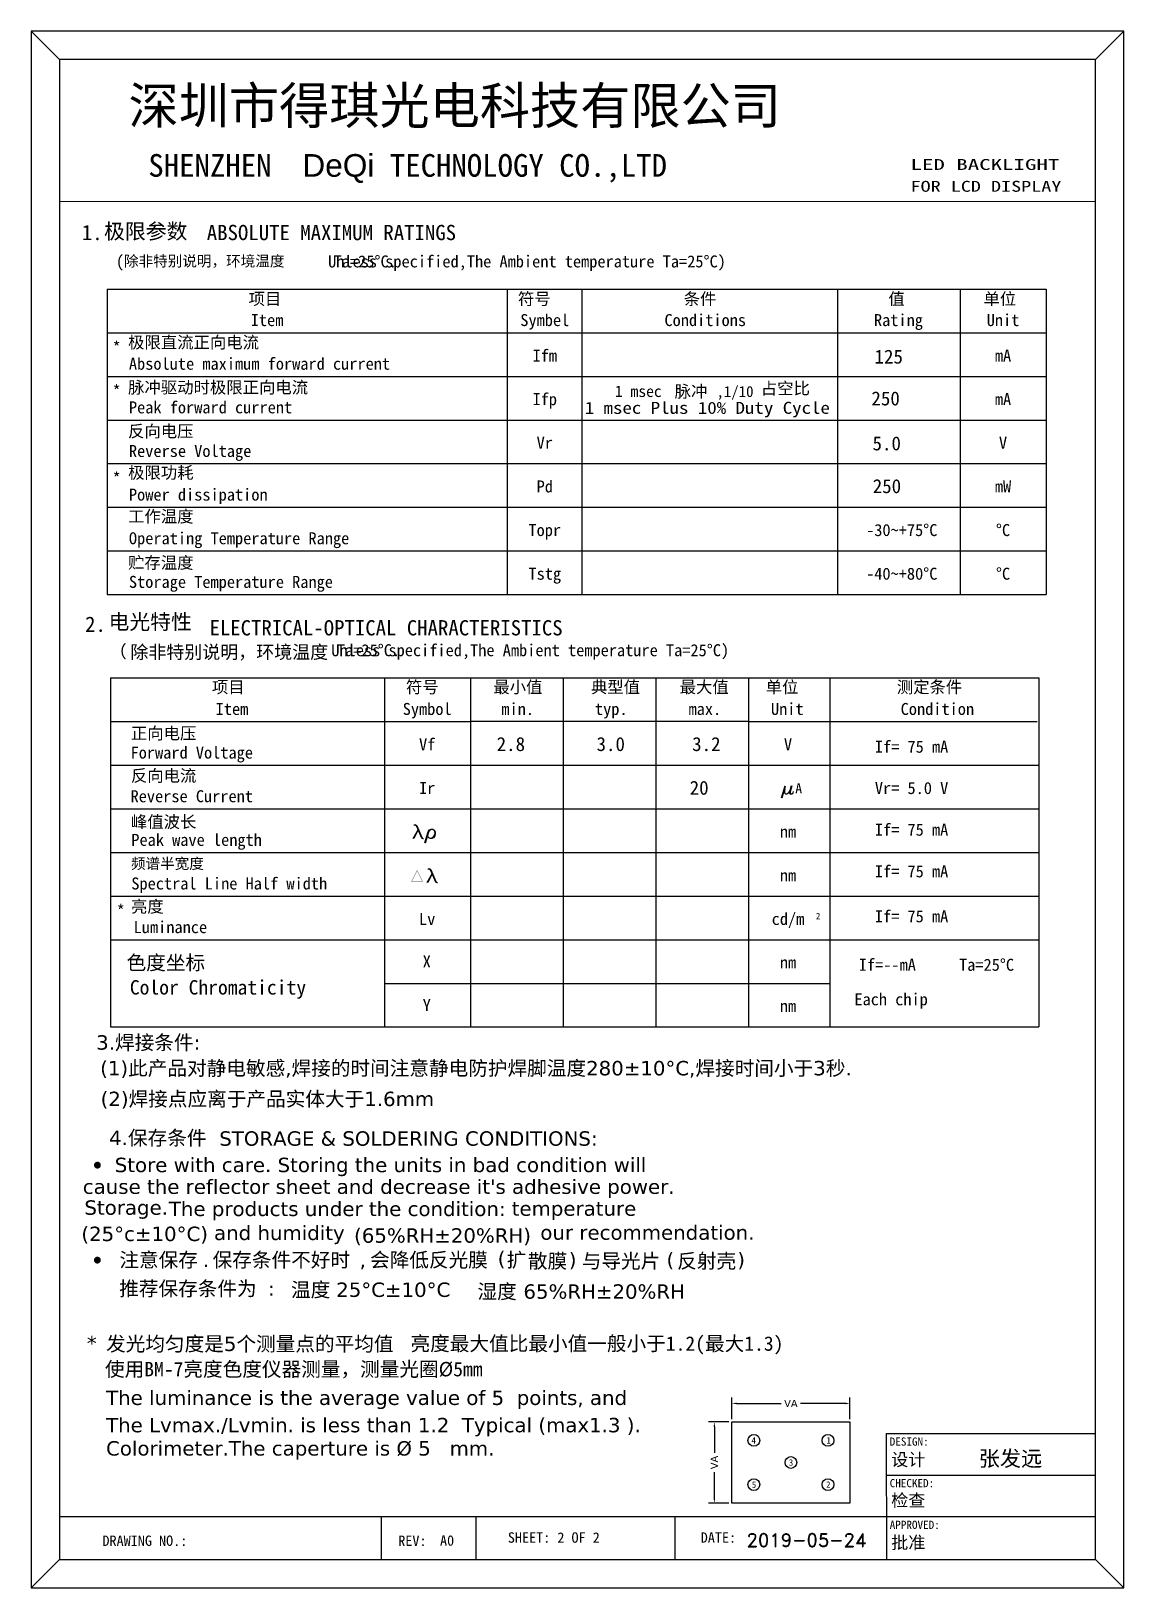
# Model space of a CAD drawing. Extents: x -447 to 126, y -587 to -392.
# Drawn here: x -10.3 to 126.3, y -587.2 to -392.6 of the extents above; entities that cross this region are included whole.
import ezdxf
from ezdxf.enums import TextEntityAlignment as Align

# ---------------------------------------------------------------- set-up
doc = ezdxf.new("R2010")
doc.units = 0
doc.header["$MEASUREMENT"] = 0
doc.header["$PDMODE"] = 2
doc.header["$PDSIZE"] = 1
doc.layers.get('0').update_dxf_attribs({"color": 4, "linetype": 'CONTINUOUS'})
doc.layers.get('DEFPOINTS').update_dxf_attribs({"linetype": 'CONTINUOUS'})
doc.layers.add('fpc', color=2, linetype='CONTINUOUS')
doc.layers.add('SH', color=4, linetype='CONTINUOUS')
doc.layers.add('细实线', color=7, linetype='CONTINUOUS', lineweight=9)
doc.styles.add('RD', font='')
doc.styles.add('RT', font='')
doc.styles.get("Standard").update_dxf_attribs({"font": 'verdana.ttf'})
doc.styles.add('样式 7', font='', dxfattribs={"height": 3})
doc.styles.add('楷体', font='')
doc.styles.add('黑体', font='')
doc.styles.get('RD').set_extended_font_data('SimSun')
doc.styles.get('RT').set_extended_font_data('SimSun')
doc.styles.get('样式 7').set_extended_font_data('SimSun')
doc.styles.get('楷体').set_extended_font_data('楷体_GB2312')
doc.styles.get('黑体').set_extended_font_data('楷体_GB2312')
doc.dimstyles.new('1.00', dxfattribs={"dimscale": 0.6, "dimtxt": 2.5, "dimasz": 2.5, "dimexe": 1.25, "dimexo": 0.625, "dimtad": 0, "dimzin": 1, "dimdsep": 46, "dimtxsty": 'Standard', "dimcen": 2.5, "dimadec": 0, "dimazin": 0, "dimtfac": 1, "dimtmove": 0, "dimatfit": 3, "dimfxl": 0, "dimarcsym": 0})

msp = doc.modelspace()

# ---------------------------------------------------------------- texts
at = {"color": 0, "lineweight": -2, "attachment_point": 1, "style": '楷体'}
for s, insert, char_height, width in [('{\\fSimSun|b0|i0|c134|p2;深圳市得琪光电科技有限公司}', (1.903, -399.624), 4.5995, 178.7576), ('{\\f@SimHei|b0|i0|c134|p2;SHENZHEN  \\fArial|b0|i0|c0|p32;DeQi\\f@SimHei|b0|i0|c134|p2; TECHNOLOGY CO.,LTD}', (4.377, -407.987), 2.830464, 147.34419)]:
    msp.add_mtext(s, dxfattribs=dict(at, insert=insert, char_height=char_height, width=width))
at = {"layer": 'fpc', "color": 0, "lineweight": -2, "style": 'RT'}
for s, height, width, p, p2 in [('LED BACKLIGHT', 1.36358, 1.476022, (99.666, -409.969), (118.272, -409.969)), ('FOR LCD DISPLAY', 1.36358, 1.297031, (99.666, -412.697), (118.531, -412.697)), ('1 msec Plus 10% Duty Cycle', 1.49994, 1.105332, (58.93, -440.456), (89.583, -440.456))]:
    msp.add_text(s, height=height, dxfattribs=dict(at, width=width)).set_placement(p, p2, align=Align.FIT)
at = {"layer": 'fpc', "color": 0, "lineweight": -2}
for s, height, style, p in [('1.', 1.909, 'RT', (-3.938, -418.744)), ('ABSOLUTE MAXIMUM RATINGS', 1.90901, 'RT', (11.683, -418.744)), ('(                         Unless specified,The Ambient temperature Ta=25%%dC)', 1.49994, 'RT', (0.318, -422.153)), ('Ta=25%%dC.', 1.4999, 'RT', (27.545, -422.153)), ('Item', 1.4999, 'RT', (17.177, -429.486)), ('*', 1.5, 'RT', (-0.098, -432.895)), ('Absolute maximum forward current', 1.49994, 'RT', (1.947, -434.941)), ('125', 1.7417, 'RD', (95.163, -434.177)), ('*', 1.5, 'RT', (-0.098, -438.35)), ('250', 1.7417, 'RD', (94.775, -439.401)), ('Peak forward current', 1.49994, 'RT', (1.947, -440.395)), ('5.0', 1.7417, 'RD', (94.914, -445.018)), ('Reverse Voltage', 1.49994, 'RT', (1.947, -445.849)), ('*', 1.5, 'RT', (-0.098, -449.258)), (' 250', 1.7417, 'RD', (93.754, -450.367)), ('Power dissipation', 1.49994, 'RT', (1.947, -451.304)), ('Operating Temperature Range', 1.49994, 'RT', (1.947, -456.758)), ('Storage Temperature Range', 1.49994, 'RT', (1.947, -462.212)), ('2.', 1.909, 'RT', (-3.531, -467.708)), ('ELECTRICAL-OPTICAL CHARACTERISTICS', 1.90901, 'RT', (12.018, -468.157)), ('(                         Unless specified,The Ambient temperature Ta=25%%dC)', 1.49994, 'RT', (0.725, -470.754)), ('Ta=25%%dC.', 1.4999, 'RT', (27.952, -470.754)), ('Item', 1.4999, 'RT', (12.792, -478.098)), ('Forward Voltage', 1.49994, 'RT', (2.152, -483.552)), ('2.8', 1.7417, 'RD', (47.924, -482.608)), ('3.0', 1.7417, 'RD', (60.409, -482.608)), ('3.2', 1.7417, 'RD', (72.361, -482.608)), ('20', 1.7417, 'RD', (72.055, -488.072)), ('Reverse Current', 1.49994, 'RT', (2.152, -489.006)), ('Peak wave length', 1.49994, 'RT', (2.248, -494.461)), ('Spectral Line Half width', 1.49994, 'RT', (2.248, -499.915)), ('*', 1.5, 'RT', (0.419, -503.324)), ('Luminance', 1.4999, 'RT', (2.541, -505.369)), ('Color Chromaticity', 1.79993, 'RT', (2.064, -513.048)), ('DESIGN:', 1.0227, 'RD', (97.064, -569.44)), ('CHECKED:', 1.0227, 'RD', (97.064, -574.635)), ('APPROVED:', 1.0227, 'RD', (97.064, -579.843)), ('DRAWING NO.:', 1.30044, 'RD', (-1.363, -581.972)), ('REV:', 1.3004, 'RD', (35.617, -581.972)), ('SHEET: 2 OF 2', 1.30044, 'RD', (49.32, -581.572)), ('DATE:', 1.3004, 'RD', (73.438, -581.572))]:
    msp.add_text(s, height=height, dxfattribs=dict(at, style=style)).set_placement(p)
at = {"layer": 'fpc', "color": 0, "lineweight": -2, "style": 'RT'}
for s, height, p in [('Symbel', 1.4999, (53.94, -429.486)), ('Conditions', 1.4999, (74.002, -429.486)), ('Rating', 1.4999, (98.157, -429.486)), ('Unit', 1.4999, (111.231, -429.486)), ('Ifm', 1.4999, (53.94, -433.918)), ('mA', 1.4999, (111.231, -433.918)), ('Ifp', 1.4999, (53.94, -439.372)), ('1 msec', 1.4318, (65.637, -438.35)), (',1/10', 1.3636, (77.72, -438.35)), ('mA', 1.4999, (111.231, -439.372)), ('Vr', 1.4999, (53.94, -444.827)), ('V', 1.5, (111.231, -444.827)), ('Pd', 1.4999, (53.94, -450.281)), ('mW', 1.4999, (111.231, -450.281)), ('Topr', 1.4999, (53.94, -455.735)), ('-30~+75%%dC', 1.49994, (98.571, -455.735)), ('%%dC', 1.4999, (111.231, -455.735)), ('Tstg', 1.4999, (53.94, -461.19)), ('-40~+80%%dC', 1.49994, (98.571, -461.19)), ('%%dC', 1.4999, (111.231, -461.19)), ('Symbol', 1.4999, (39.239, -478.098)), ('min.', 1.4999, (50.551, -478.098)), ('typ.', 1.4999, (62.253, -478.098)), ('Unit', 1.4999, (84.256, -478.098)), ('Condition', 1.4999, (103.025, -478.098)), ('max.', 1.4999, (73.955, -478.098)), ('Vf', 1.4999, (39.239, -482.529)), ('V', 1.5, (84.349, -482.529)), ('If= 75 mA', 1.4999, (99.795, -482.818)), ('Ir', 1.4999, (39.239, -487.984)), ('Vr= 5.0 V', 1.4999, (99.795, -487.984)), ('A', 1.267, (85.683, -487.895)), ('nm', 1.4999, (84.349, -493.438)), ('If= 75 mA', 1.4999, (99.795, -493.191)), ('nm', 1.4999, (84.349, -498.892)), ('If= 75 mA', 1.4999, (99.795, -498.398)), ('Lv', 1.4999, (39.239, -504.346)), ('cd/m', 1.4999, (84.349, -504.346)), ('2', 0.818, (88.111, -503.649)), ('If= 75 mA', 1.4999, (99.795, -504.016)), ('X', 1.5, (39.185, -509.664)), ('nm', 1.4999, (84.349, -509.782)), ('If=--mA', 1.4999, (96.767, -510.076)), ('Ta=25%%dC', 1.4999, (109.172, -510.076)), ('Y', 1.5, (39.185, -515.118)), ('Each chip', 1.4999, (97.242, -514.389)), ('nm', 1.4999, (84.349, -515.227))]:
    msp.add_text(s, height=height, dxfattribs=at).set_placement(p, align=Align.CENTER)
at = {"layer": 'fpc', "color": 0, "lineweight": -2, "attachment_point": 1}
for s, insert, char_height, width in [('\\fSimSun|b0|i0|c134|p2;极限参数', (-1.158, -416.68), 1.909, 12.59721), ('\\fSimSun|b0|i0|c134|p2;除非特别说明，环境温度', (1.334, -420.69), 1.33739, 26.30182), ('\\fSimSun|b0|i0|c134|p2;电光特性', (-0.598, -465.491), 1.909, 12.96322), ('\\fSimSun|b0|i0|c134|p2;除非特别说明，环境温度', (2.132, -469.409), 1.64767, 25.75587), ('\\fSimSun|b0|i0|c134|p2;项目', (12.323, -473.859), 1.49993, 10.60326), ('\\fSimSun|b0|i0|c134|p2;正向电压', (2.201, -479.635), 1.49993, 10.60326), ('\\fSimSun|b0|i0|c134|p2;反向电流', (2.201, -484.93), 1.49993, 10.60326), ('\\fSimSun|b0|i0|c134|p2;峰值波长', (2.201, -490.707), 1.49993, 10.60326), ('\\fSimSun|b0|i0|c134|p2;频谱半宽度', (2.201, -496.002), 1.33739, 10.60326), ('\\fSimSun|b0|i0|c134|p2;亮度', (2.201, -501.297), 1.49993, 10.60326), ('\\fSimSun|b0|i0|c134|p2;色度坐标', (1.656, -508.161), 1.79995, 12.72391), ('\\fSimSun|b0|i0|c134|p2;检查', (97.246, -575.483), 1.56814, 6.2577), ('{\\fROMAND|b0|i0|c0|p34;2019-05-24}', (79.162, -580.403), 1.66488, 18.01556), ('\\fSimSun|b0|i0|c134|p2;批准', (97.246, -580.765), 1.56814, 6.2577)]:
    msp.add_mtext(s, dxfattribs=dict(at, insert=insert, char_height=char_height, width=width))
for s, insert, char_height, width, style in [('项目', (16.906, -425.33), 1.4999, 8.09825, '样式 7'), ('符号', (50.581, -425.33), 1.4999, 8.09825, '样式 7'), ('条件', (71.304, -425.33), 1.4999, 8.09825, '样式 7'), ('值', (96.903, -425.33), 1.5, 8.09825, '样式 7'), ('单位', (108.788, -425.33), 1.4999, 8.09825, '样式 7'), ('极限直流正向电流', (1.845, -430.766), 1.4999, 27.42751, '样式 7'), ('脉冲驱动时极限正向电流', (1.845, -436.397), 1.49993, 27.42751, '样式 7'), ('脉冲', (70.176, -436.901), 1.4999, 8.09825, '样式 7'), ('占空比', (80.958, -436.517), 1.4999, 8.09825, '样式 7'), ('反向电压', (1.845, -441.876), 1.4999, 27.42751, '样式 7'), ('极限功耗', (1.845, -447.05), 1.4999, 27.42751, '样式 7'), ('工作温度', (1.845, -452.529), 1.4999, 27.42751, '样式 7'), ('贮存温度', (1.845, -458.312), 1.4999, 27.42751, '样式 7'), ('符号', (36.582, -473.859), 1.4999, 10.60326, '样式 7'), ('最小值 ', (47.506, -473.859), 1.4999, 10.60326, '样式 7'), ('典型值 ', (59.716, -473.859), 1.4999, 10.60326, '样式 7'), ('最大值 ', (70.801, -473.859), 1.4999, 10.60326, '样式 7'), ('单位', (81.565, -473.859), 1.4999, 10.60326, '样式 7'), ('测定条件', (97.952, -473.859), 1.4999, 10.60326, '样式 7'), ('\\fSimSun|b0|i0|c134|p34;设计', (97.246, -570.396), 1.56814, 6.2577, '黑体'), ('A0', (40.84, -580.642), 1.3004, 21.61026, 'RD')]:
    msp.add_mtext(s, dxfattribs=dict(at, insert=insert, char_height=char_height, width=width, style=style))
at = {"layer": '细实线', "color": 0, "lineweight": -2, "attachment_point": 1}
for s, insert, char_height, width in [('{\\f@SimHei|b0|i0|c134|p2;4}', (79.784, -568.382), 0.80244, 1.23719), ('{\\f@SimHei|b0|i0|c134|p2;1}', (89.166, -568.382), 0.80244, 1.23719), ('{\\fSimSun|b0|i0|c134|p2;张发远}', (108.188, -570.067), 1.94234, 15.28037), ('{\\f@SimHei|b0|i0|c134|p2;3}', (84.454, -571.145), 0.80244, 1.23719), ('{\\f@SimHei|b0|i0|c134|p2;5}', (79.828, -573.905), 0.80244, 1.23719), ('{\\f@SimHei|b0|i0|c134|p2;2}', (89.111, -573.905), 0.80244, 1.23719)]:
    msp.add_mtext(s, dxfattribs=dict(at, insert=insert, char_height=char_height, width=width))

# ---------------------------------------------------------------- blocks, each defined once
blk = doc.blocks.new('*D2')
at = {"layer": 'DEFPOINTS', "color": 0}
for p in [(92.09, -564.16), (77.33, -566.48), (92.09, -566.48)]:
    blk.add_point(p, dxfattribs=at)
at = {"layer": '细实线', "color": 0, "lineweight": -2}
for p, q in [((77.33, -566.11), (77.33, -563.41)), ((77.93, -564.16), (83.51, -564.16)), ((91.49, -564.16), (85.92, -564.16)), ((92.09, -566.11), (92.09, -563.41))]:
    blk.add_line(p, q, dxfattribs=at)
at = {"layer": '细实线', "color": 0}
for points in [[(77.93, -564.06), (77.93, -564.26), (77.33, -564.16)], [(91.49, -564.06), (91.49, -564.26), (92.09, -564.16)]]:
    blk.add_solid(points, dxfattribs=at)
at = {"layer": '细实线', "color": 0, "lineweight": -2, "insert": (84.71, -564.16), "char_height": 0.9, "attachment_point": 5}
blk.add_mtext('VA', dxfattribs=at)
blk = doc.blocks.new('*D3')
at = {"layer": 'DEFPOINTS', "color": 0}
for p in [(77.33, -566.48), (75.14, -576.61), (77.33, -576.61)]:
    blk.add_point(p, dxfattribs=at)
at = {"layer": '细实线', "color": 0, "lineweight": -2}
for p, q in [((76.95, -566.48), (74.39, -566.48)), ((75.14, -567.08), (75.14, -570.34)), ((75.14, -576.01), (75.14, -572.75)), ((76.95, -576.61), (74.39, -576.61))]:
    blk.add_line(p, q, dxfattribs=at)
at = {"layer": '细实线', "color": 0}
for points in [[(75.04, -567.08), (75.24, -567.08), (75.14, -566.48)], [(75.04, -576.01), (75.24, -576.01), (75.14, -576.61)]]:
    blk.add_solid(points, dxfattribs=at)
at = {"layer": '细实线', "color": 0, "lineweight": -2, "insert": (75.14, -571.54), "char_height": 0.9, "attachment_point": 5, "rotation": 90}
blk.add_mtext('VA', dxfattribs=at)
blk = doc.blocks.new('1233')
at = {"layer": 'fpc', "color": 0, "const_width": 0.341}
for points in [[(86.5, -198.27, 1), (86.84, -198.27, 1)], [(86.5, -207.69, 1), (86.84, -207.69, 1)]]:
    blk.add_lwpolyline(points, format="xyb", close=True, dxfattribs=at)
at = {"layer": 'fpc', "color": 0}
for s, height, p in [('3.焊接条件:', 1.429, (86.55, -186.81)), ('  (1)此产品对静电敏感,焊接的时间注意静电防护焊脚温度280%%P10%%DC,焊接时间小于3秒.', 1.4285, (85.7, -189.36)), ('(2)焊接点应离于产品实体大于1.6mm', 1.4285, (86.99, -192.41)), ('4.保存条件', 1.429, (87.83, -196.28)), ('STORAGE & SOLDERING CONDITIONS:', 1.4285, (98.76, -196.34)), ('Store with care. Storing the units in bad condition will', 1.4285, (88.39, -198.96)), (" cause the reflector sheet and decrease it's adhesive power. ", 1.4285, (84.6, -201.12)), (' Storage.', 1.429, (84.76, -203.19)), ('The products under the condition: ', 1.4285, (93.76, -203.32)), ('temperature ', 1.4285, (127.78, -203.29)), ('(25%%dc%%p10%%dC)', 1.4285, (85.08, -205.8)), (' and humidity ', 1.4285, (97.62, -205.7)), ('(65%RH%%p20%RH) ', 1.4285, (112.14, -205.96)), (' our recommendation.', 1.4285, (130, -205.67)), ('注意保存', 1.429, (88.85, -208.38)), ('保存条件不好时', 1.429, (98.1, -208.38)), ('会降低反光膜', 1.429, (113.72, -208.38)), ('(', 1.43, (126.39, -208.25)), ('扩', 1.43, (127.28, -208.38)), ('散膜', 1.429, (129.39, -208.49)), (')', 1.43, (133.44, -208.36)), ('与导光片', 1.429, (134.73, -208.49)), ('(', 1.43, (143.14, -208.36)), ('反射壳', 1.429, (144.2, -208.49)), (')', 1.43, (150.16, -208.36)), ('.', 1.43, (97.15, -208.38)), (',', 1.43, (112.69, -208.38)), ('推荐保存条件为', 1.429, (88.83, -211.23)), ('温度', 1.429, (105.88, -211.34)), (' 25%%dC%%p10%%dC', 1.4285, (109.74, -211.34)), ('湿度', 1.429, (124.38, -211.52)), (':', 1.43, (103.59, -211.23)), (' 65%RH%%p20%RH', 1.4285, (128.32, -211.52)), (' *', 1.429, (85, -216.65)), ('The luminance is the average value of 5  points, and', 1.4285, (87.53, -222.06)), ('The Lvmax./Lvmin. is less than 1.2  Typical (max1.3 ).', 1.4285, (87.53, -224.77)), ('Colorimeter.The caperture is %%C 5   mm.', 1.4285, (87.53, -227.08))]:
    blk.add_text(s, height=height, dxfattribs=at).set_placement(p)
at = {"layer": 'fpc', "color": 0, "char_height": 1.4285, "attachment_point": 1}
for s, insert, width in [('{\\fSimSun|b0|i0|c134|p2;发光均匀度是}5{\\fSimSun|b0|i0|c134|p2;个测量点的平均值}', (87.53, -215.28), 39.9005), ('{\\fSimSun|b0|i0|c134|p2;亮度最大值比最小值一般小于1.2(最大1.3)}', (117.74, -215.25), 45.9865), ('{\\fSimSun|b0|i0|c134|p2;使用BM-7亮度色度仪器测量，测量光圈%%C5mm}', (87.42, -217.79), 52.0617)]:
    blk.add_mtext(s, dxfattribs=dict(at, insert=insert, width=width))

# ---------------------------------------------------------------- dimensions: what is measured, and where the dimension line sits
at = {"layer": '细实线', "color": 0, "lineweight": -2}
dim = msp.add_linear_dim(base=(92.094, -564.165), p1=(77.328, -566.48), p2=(92.094, -566.48), text='VA', dimstyle='1.00', override={"dimtxt": 1.5, "dimasz": 1}, dxfattribs=at)
dim.commit()
dim.dimension.update_dxf_attribs({"geometry": '*D2', "text_midpoint": (84.711, -564.165)})
dim = msp.add_linear_dim(base=(75.142, -576.606), p1=(77.328, -566.48), p2=(77.328, -576.606), angle=90, text='VA', dimstyle='1.00', override={"dimtxt": 1.5, "dimasz": 1, "dimclrd": 0, "dimclre": 0, "dimclrt": 0}, dxfattribs=at)
dim.commit()
dim.dimension.update_dxf_attribs({"geometry": '*D3', "text_midpoint": (75.142, -571.543)})

# ---------------------------------------------------------------- linework, layer by layer
at = {"layer": 'fpc', "color": 0, "lineweight": -2}
for p, q in [((126.339, -392.617), (-10.277, -392.617)), ((-10.277, -392.617), (-10.277, -587.214)), ((126.339, -587.214), (126.339, -392.617)), ((122.801, -396.155), (-6.739, -396.155)), ((-6.739, -396.155), (-6.739, -583.676)), ((122.801, -583.676), (122.801, -396.155)), ((-0.753, -430.318), (116.624, -430.318)), ((44.646, -478.885), (79.417, -478.885)), ((89.582, -478.929), (115.513, -478.929)), ((77.328, -566.48), (92.094, -566.48)), ((77.328, -576.606), (77.328, -566.48)), ((92.094, -566.48), (92.094, -576.606)), ((96.691, -583.676), (96.681, -567.912)), ((96.681, -567.912), (122.801, -567.912)), ((96.681, -573.108), (122.775, -573.108)), ((92.094, -576.606), (77.328, -576.606)), ((-6.739, -578.303), (96.681, -578.303)), ((33.504, -578.254), (33.504, -583.593)), ((45.305, -578.254), (45.305, -583.593)), ((70.2, -578.254), (70.2, -583.567)), ((96.681, -578.303), (122.775, -578.303)), ((-6.739, -583.676), (122.801, -583.676)), ((-10.277, -587.214), (126.339, -587.214))]:
    msp.add_line(p, q, dxfattribs=at)
at = {"layer": 'fpc', "color": 0, "lineweight": -2, "const_width": 0.136}
msp.add_lwpolyline([(-6.739, -413.91), (122.801, -413.91)], dxfattribs=at)
at = {"layer": 'fpc', "color": 0, "lineweight": -2}
for points in [[(-0.753, -424.864), (-0.753, -463.044)], [(-0.753, -424.864), (116.624, -424.864)], [(49.243, -424.864), (49.243, -463.044)], [(58.556, -424.864), (58.556, -463.044)], [(90.539, -424.864), (90.539, -463.044)], [(105.893, -424.864), (105.893, -463.044)], [(116.624, -424.864), (116.624, -463.044)], [(-0.753, -435.772), (116.624, -435.772)], [(-0.753, -441.227), (116.624, -441.227)], [(-0.753, -446.681), (116.624, -446.681)], [(-0.753, -452.135), (116.624, -452.135)], [(-0.753, -457.59), (116.624, -457.59)], [(-0.753, -463.044), (116.624, -463.044)], [(-0.346, -473.475), (115.722, -473.475)], [(-0.346, -473.475), (-0.346, -517.092)], [(33.921, -473.475), (33.921, -517.092)], [(44.646, -473.475), (44.646, -517.092)], [(56.236, -473.475), (56.236, -517.092)], [(67.826, -473.475), (67.826, -517.092)], [(79.417, -473.475), (79.417, -517.092)], [(89.582, -473.475), (89.582, -517.092)], [(115.722, -473.475), (115.722, -517.092)], [(-0.346, -478.929), (44.646, -478.929)], [(79.417, -478.929), (89.582, -478.929)], [(-0.346, -484.384), (115.722, -484.384)], [(83.554, -488.461), (83.984, -486.963)], [(83.626, -488.451), (84.056, -486.953)], [(83.955, -487.305), (83.912, -487.592), (83.912, -487.821), (84.056, -487.96), (84.194, -487.96), (84.347, -487.883), (84.49, -487.736), (84.619, -487.54)], [(84.762, -486.972), (84.552, -487.745), (84.552, -487.898), (84.619, -487.965), (84.834, -487.965), (84.991, -487.817), (85.053, -487.678)], [(84.839, -486.967), (84.624, -487.726), (84.624, -487.898), (84.695, -487.965)], [(-0.346, -489.838), (115.722, -489.838)], [(37.583, -491.823), (37.737, -491.823), (37.896, -491.987), (38.546, -493.449), (38.701, -493.529), (38.785, -493.529)], [(38.697, -493.527), (38.626, -493.445), (37.98, -491.987), (37.883, -491.899), (37.737, -491.823)], [(37.494, -493.529), (38.144, -492.393), (37.574, -493.533)], [(38.953, -494.094), (39.36, -492.703), (39.532, -492.464), (39.766, -492.393), (39.943, -492.393), (40.107, -492.482), (40.173, -492.641), (40.177, -492.95), (40.089, -493.197), (39.939, -493.436), (39.788, -493.529), (39.594, -493.529), (39.43, -493.44), (39.36, -493.357), (39.276, -493.122)], [(39.037, -494.094), (39.444, -492.707), (39.612, -492.468), (39.753, -492.393)], [(40.108, -492.485), (40.169, -492.544), (40.257, -492.716), (40.257, -492.963), (40.177, -493.193), (40.009, -493.454), (39.799, -493.522)], [(-0.346, -495.292), (115.722, -495.292)], [(39.234, -499.022), (39.884, -497.887), (39.313, -499.027)], [(39.322, -497.317), (39.477, -497.317), (39.636, -497.48), (40.286, -498.943), (40.441, -499.022), (40.525, -499.022)], [(40.437, -499.02), (40.365, -498.938), (39.72, -497.48), (39.623, -497.392), (39.477, -497.317)], [(-0.346, -500.747), (115.722, -500.747)], [(-0.346, -506.201), (115.722, -506.201)], [(33.921, -511.647), (89.582, -511.647)], [(-0.346, -517.092), (115.722, -517.092)]]:
    msp.add_lwpolyline(points, dxfattribs=at)
at = {"layer": 'fpc', "color": 0, "lineweight": -2, "const_width": 0.0327}
msp.add_lwpolyline([(38.659, -498.906), (37.978, -497.542), (37.296, -498.906)], close=True, dxfattribs=at)
at = {"layer": '细实线', "color": 0, "lineweight": -2}
for p, q in [((-6.739, -396.155), (-10.277, -392.617)), ((122.801, -396.155), (126.339, -392.617)), ((-6.739, -583.676), (-10.277, -587.214)), ((122.801, -583.676), (126.339, -587.214))]:
    msp.add_line(p, q, dxfattribs=at)
for centre in [(80.081, -568.781), (89.339, -568.781), (84.711, -571.543), (80.081, -574.308), (89.339, -574.308)]:
    msp.add_circle(centre, 0.736, dxfattribs=at)

# ---------------------------------------------------------------- block references
at = {"layer": 'SH', "color": 0, "lineweight": -2, "xscale": 1.25999999999998, "yscale": 1.260000000000076, "zscale": 1.26}
msp.add_blockref('1233', (-111.197, -284.555), dxfattribs=at)

msp.set_redraw_order([(e.dxf.handle, doc.entitydb.next_handle()) for e in msp.query("TEXT MTEXT ATTDEF DIMENSION ARC_DIMENSION")])  # texts and dimensions are drawn at this point

doc.saveas('drawing.dxf')
